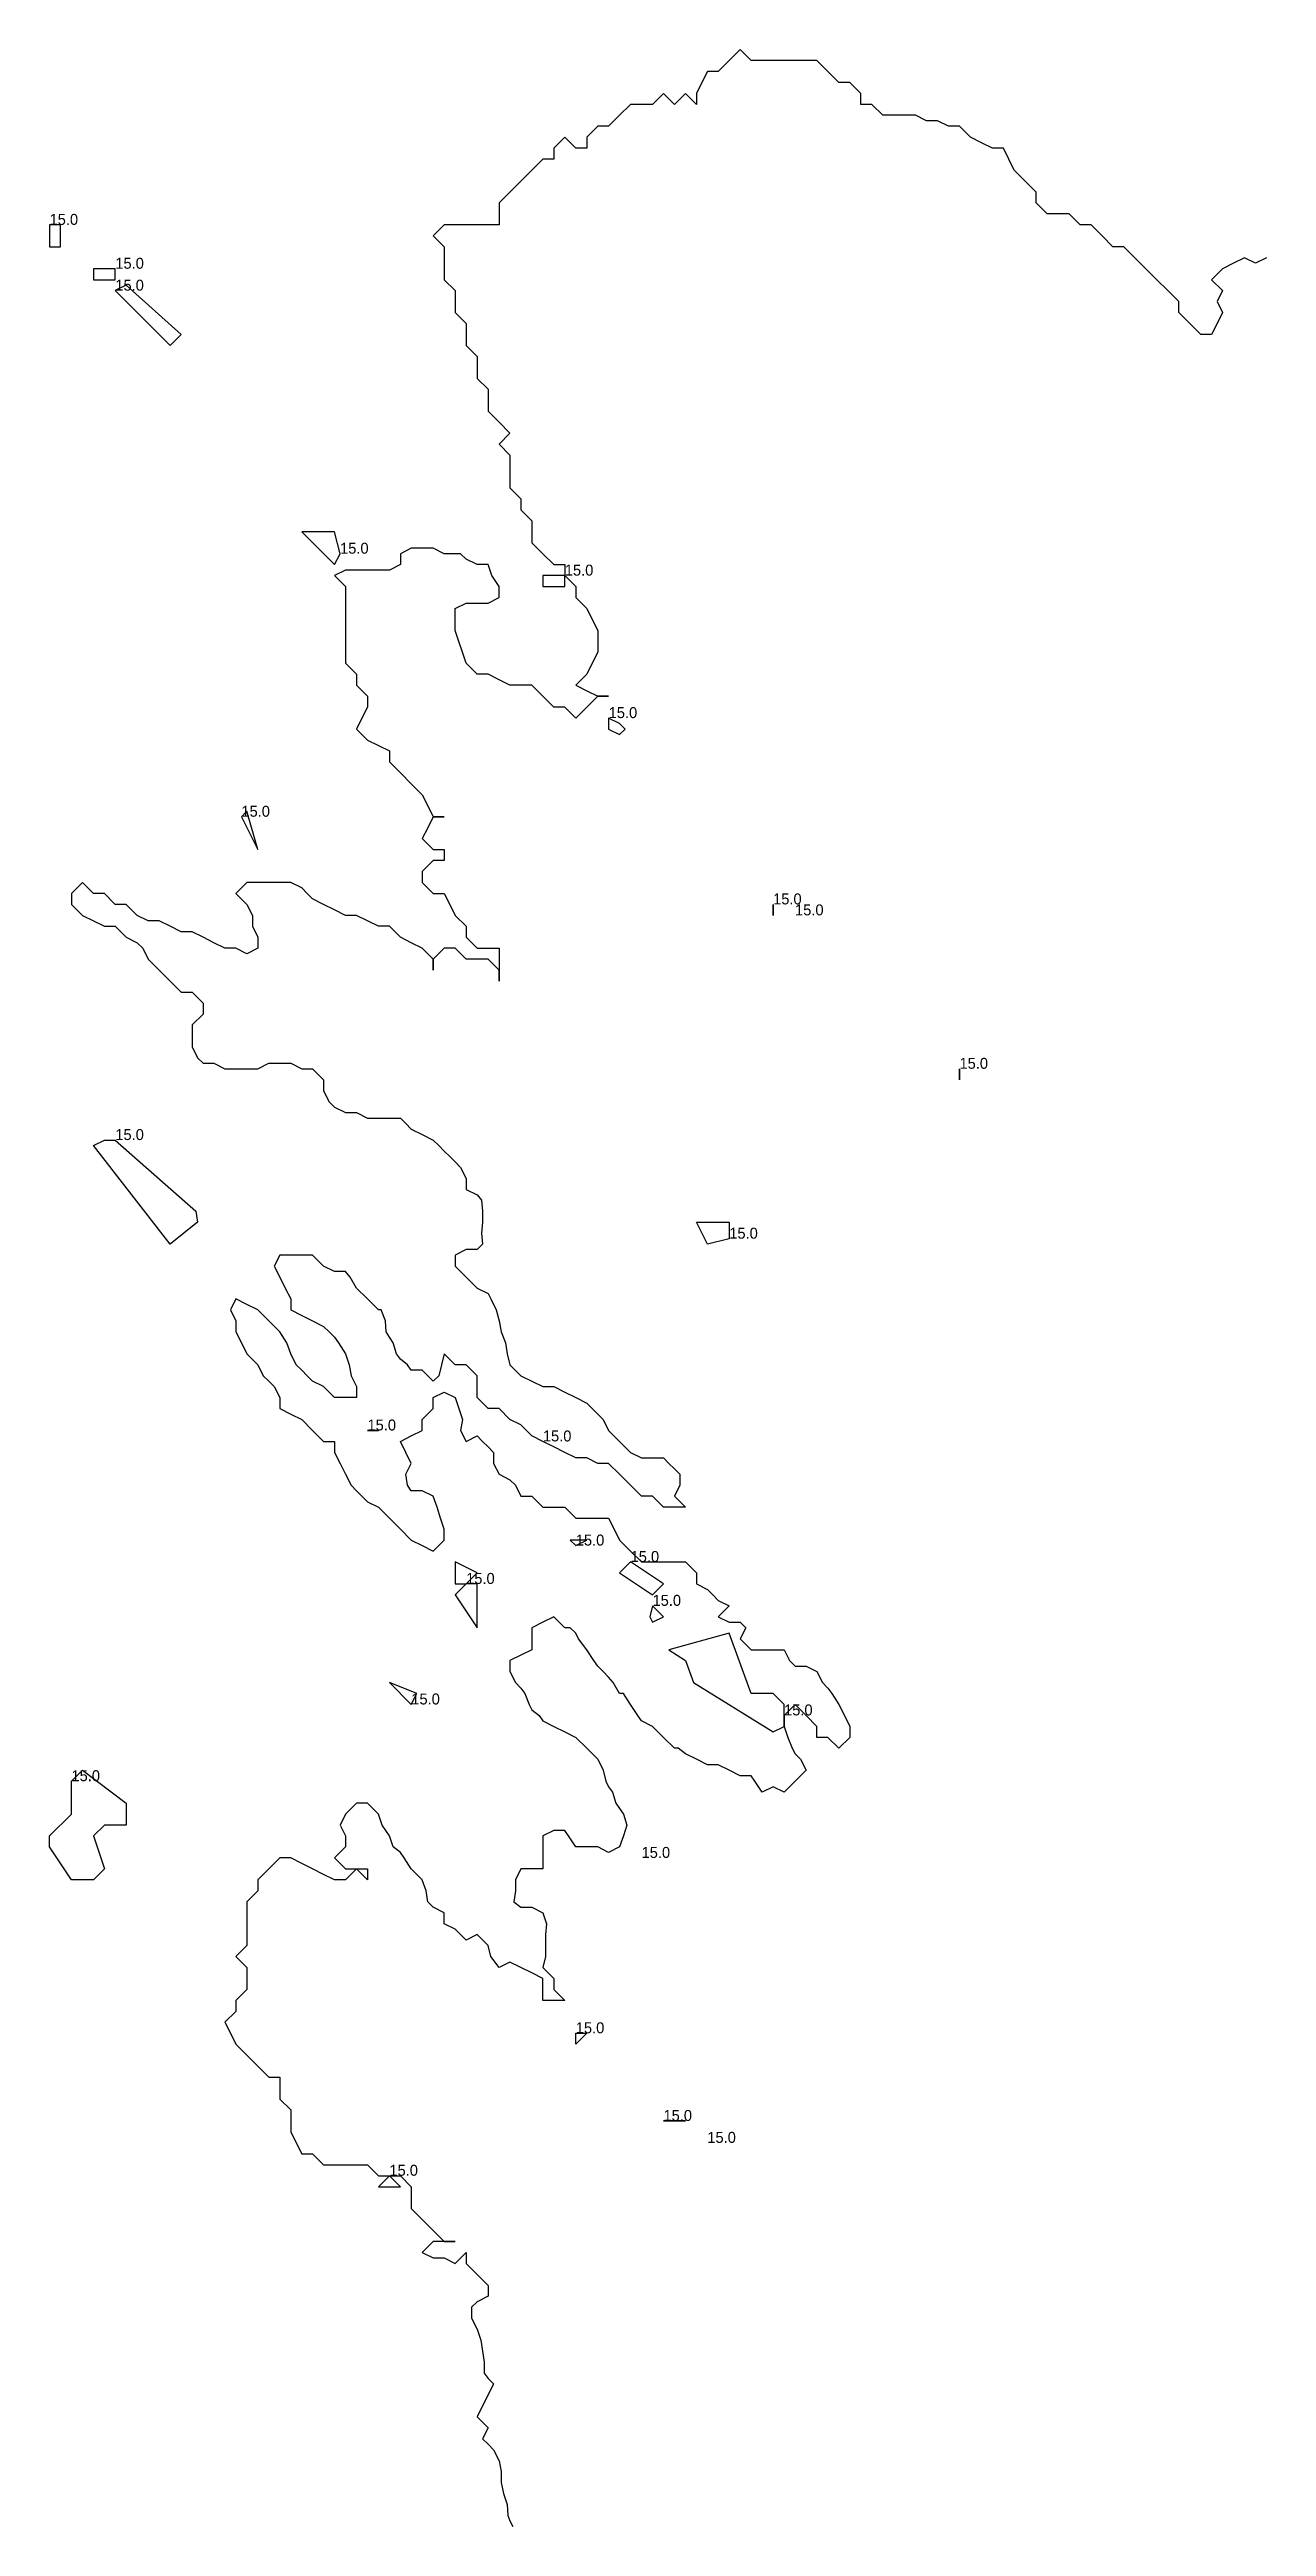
# Model space of a CAD drawing. Extents: x 509452 to 509976, y 5459453 to 5460064.
# Drawn here: x 509826.5 to 509937.5, y 5459544.5 to 5459770.5 of the extents above; entities that cross this region are included whole.
import ezdxf

# ---------------------------------------------------------------- set-up
doc = ezdxf.new("R2010")
doc.units = 0
doc.layers.add('150', color=7, linetype='CONTINUOUS')

msp = doc.modelspace()

# ---------------------------------------------------------------- texts
at = {"layer": '150'}
for p in [(509826.5, 5459754.5, 15), (509832.5, 5459750.5, 15), (509832.5, 5459748.5, 15), (509853, 5459724.5, 15), (509873.5, 5459722.5, 15), (509877.5, 5459709.5, 15), (509844, 5459700.5, 15), (509892.5, 5459692.5, 15), (509894.5, 5459691.5, 15), (509909.5, 5459677.5, 15), (509832.5, 5459671, 15), (509888.5, 5459662, 15), (509855.5, 5459644.5, 15), (509871.5, 5459643.5, 15), (509874.5, 5459634, 15), (509879.5, 5459632.5, 15), (509864.5, 5459630.5, 15), (509864.5, 5459630.5, 15), (509881.5, 5459628.5, 15), (509859.5, 5459619.5, 15), (509893.5, 5459618.5, 15), (509828.5, 5459612.5, 15), (509880.5, 5459605.5, 15), (509874.5, 5459589.5, 15), (509882.5, 5459581.5, 15), (509886.5, 5459579.5, 15), (509857.5, 5459576.5, 15)]:
    msp.add_text('15.0', height=1, dxfattribs=at).set_placement(p)

# ---------------------------------------------------------------- linework, layer by layer
at = {"layer": '150'}
msp.add_lwpolyline([(509937.5, 5459751.5), (509936.5, 5459751), (509935.5, 5459751.5), (509934.5, 5459751), (509933.5, 5459750.5), (509932.5, 5459749.5), (509933.5, 5459748.5), (509933, 5459747.5), (509933.5, 5459746.5), (509933, 5459745.5), (509932.5, 5459744.5), (509931.5, 5459744.5), (509930.5, 5459745.5), (509929.5, 5459746.5), (509929.5, 5459747.5), (509928.5, 5459748.5), (509927.5, 5459749.5), (509926.5, 5459750.5), (509925.5, 5459751.5), (509924.5, 5459752.5), (509923.5, 5459752.5), (509922.5, 5459753.5), (509921.5, 5459754.5), (509920.5, 5459754.5), (509919.5, 5459755.5), (509918.5, 5459755.5), (509917.5, 5459755.5), (509916.5, 5459756.5), (509916.5, 5459757.5), (509915.5, 5459758.5), (509914.5, 5459759.5), (509914, 5459760.5), (509913.5, 5459761.5), (509912.5, 5459761.5), (509911.5, 5459762), (509910.5, 5459762.5), (509909.5, 5459763.5), (509908.5, 5459763.5), (509907.5, 5459764), (509906.5, 5459764), (509905.5, 5459764.5), (509904.5, 5459764.5), (509903.5, 5459764.5), (509902.5, 5459764.5), (509901.5, 5459765.5), (509900.5, 5459765.5), (509900.5, 5459766.5), (509899.5, 5459767.5), (509898.5, 5459767.5), (509897.5, 5459768.5), (509896.5, 5459769.5), (509895.5, 5459769.5), (509894.5, 5459769.5), (509893.5, 5459769.5), (509892.5, 5459769.5), (509891.5, 5459769.5), (509890.5, 5459769.5), (509889.5, 5459770.5), (509888.5, 5459769.5), (509887.5, 5459768.5), (509886.5, 5459768.5), (509886, 5459767.5), (509885.5, 5459766.5), (509885.5, 5459765.5), (509884.5, 5459766.5), (509883.5, 5459765.5), (509882.5, 5459766.5), (509881.5, 5459765.5), (509880.5, 5459765.5), (509879.5, 5459765.5), (509878.5, 5459764.5), (509877.5, 5459763.5), (509876.5, 5459763.5), (509875.5, 5459762.5), (509875.5, 5459761.5), (509874.5, 5459761.5), (509873.5, 5459762.5), (509872.5, 5459761.5), (509872.5, 5459760.5), (509871.5, 5459760.5), (509870.5, 5459759.5), (509869.5, 5459758.5), (509868.5, 5459757.5), (509867.5, 5459756.5), (509867.5, 5459755.5), (509867.5, 5459754.5), (509866.5, 5459754.5), (509865.5, 5459754.5), (509864.5, 5459754.5), (509863.5, 5459754.5), (509862.5, 5459754.5), (509861.5, 5459753.5), (509862.5, 5459752.5), (509862.5, 5459751.5), (509862.5, 5459750.5), (509862.5, 5459749.5), (509863.5, 5459748.5), (509863.5, 5459747.5), (509863.5, 5459746.5), (509864.5, 5459745.5), (509864.5, 5459744.5), (509864.5, 5459743.5), (509865.5, 5459742.5), (509865.5, 5459741.5), (509865.5, 5459740.5), (509866.5, 5459739.5), (509866.5, 5459738.5), (509866.5, 5459737.5), (509867.5, 5459736.5), (509868.5, 5459735.5), (509867.5, 5459734.5), (509868.5, 5459733.5), (509868.5, 5459732.5), (509868.5, 5459731.5), (509868.5, 5459730.5), (509869.5, 5459729.5), (509869.5, 5459728.5), (509870.5, 5459727.5), (509870.5, 5459726.5), (509870.5, 5459725.5), (509871.5, 5459724.5), (509872.5, 5459723.5), (509873.5, 5459723.5), (509873.5, 5459722.5), (509874.5, 5459721.5), (509874.5, 5459720.5), (509875.5, 5459719.5), (509876, 5459718.5), (509876.5, 5459717.5), (509876.5, 5459716.5), (509876.5, 5459715.5), (509876, 5459714.5), (509875.5, 5459713.5), (509874.5, 5459712.5), (509875.5, 5459712), (509876.5, 5459711.5), (509877.5, 5459711.5), (509876.5, 5459711.5), (509875.5, 5459710.5), (509874.5, 5459709.5), (509873.5, 5459710.5), (509872.5, 5459710.5), (509871.5, 5459711.5), (509870.5, 5459712.5), (509869.5, 5459712.5), (509868.5, 5459712.5), (509867.5, 5459713), (509866.5, 5459713.5), (509865.5, 5459713.5), (509864.5, 5459714.5), (509864.1562, 5459715.5), (509863.8438, 5459716.5), (509863.5, 5459717.5), (509863.5, 5459718.5), (509863.5, 5459719.5), (509864.5, 5459720), (509865.5, 5459720), (509866.5, 5459720), (509867.5, 5459720.5), (509867.5, 5459721.5), (509866.8438, 5459722.5), (509866.5, 5459723.5), (509865.5, 5459723.5), (509864.5, 5459724), (509864, 5459724.5), (509863.5, 5459724.5), (509862.5, 5459724.5), (509861.5, 5459725), (509860.5, 5459725), (509859.5, 5459725), (509858.5, 5459724.5), (509858.5, 5459723.5), (509857.5, 5459723), (509856.5, 5459723), (509855.5, 5459723), (509854.5, 5459723), (509853.5, 5459723), (509852.5, 5459722.5), (509853.5, 5459721.5), (509853.5, 5459720.5), (509853.5, 5459719.5), (509853.5, 5459718.5), (509853.5, 5459717.5), (509853.5, 5459716.5), (509853.5, 5459715.5), (509853.5, 5459714.5), (509854.5, 5459713.5), (509854.5, 5459712.5), (509855.5, 5459711.5), (509855.5, 5459710.5), (509855, 5459709.5), (509854.5, 5459708.5), (509855.5, 5459707.5), (509856.5, 5459707), (509857.5, 5459706.5), (509857.5, 5459705.5), (509858.5, 5459704.5), (509859.5, 5459703.5), (509860.5, 5459702.5), (509861, 5459701.5), (509861.5, 5459700.5), (509862.5, 5459700.5), (509861.5, 5459700.5), (509861, 5459699.5), (509860.5, 5459698.5), (509861.5, 5459697.5), (509862.5, 5459697.5), (509862.5, 5459696.5), (509861.5, 5459696.5), (509860.5, 5459695.5), (509860.5, 5459694.5), (509861.5, 5459693.5), (509862.5, 5459693.5), (509863, 5459692.5), (509863.5, 5459691.5), (509864.5, 5459690.5), (509864.5, 5459689.5), (509865.5, 5459688.5), (509866.5, 5459688.5), (509867.5, 5459688.5), (509867.5, 5459687.5), (509867.5, 5459686.5), (509867.5, 5459685.5), (509867.5, 5459686.5), (509866.5, 5459687.5), (509865.5, 5459687.5), (509864.5, 5459687.5), (509863.5, 5459688.5), (509862.5, 5459688.5), (509861.5, 5459687.5), (509861.5, 5459686.5), (509861.5, 5459687.5), (509860.5, 5459688.5), (509859.5, 5459689), (509858.5, 5459689.5), (509857.5, 5459690.5), (509856.5, 5459690.5), (509855.5, 5459691), (509854.5, 5459691.5), (509853.5, 5459691.5), (509852.5, 5459692), (509851.5, 5459692.5), (509850.5, 5459693), (509850, 5459693.5), (509849.5, 5459694), (509848.5, 5459694.5), (509847.5, 5459694.5), (509846.5, 5459694.5), (509845.5, 5459694.5), (509844.5, 5459694.5), (509843.5, 5459693.5), (509844.5, 5459692.5), (509845, 5459691.5), (509845, 5459690.5), (509845.5, 5459689.5), (509845.5, 5459688.5), (509844.5, 5459688), (509843.5, 5459688.5), (509842.5, 5459688.5), (509841.5, 5459689), (509840.5, 5459689.5), (509839.5, 5459690), (509838.5, 5459690), (509837.5, 5459690.5), (509836.5, 5459691), (509835.5, 5459691), (509834.5, 5459691.5), (509833.5, 5459692.5), (509832.5, 5459692.5), (509831.5, 5459693.5), (509830.5, 5459693.5), (509829.5, 5459694.5), (509828.5, 5459693.5), (509828.5, 5459692.5), (509829.5, 5459691.5), (509830.5, 5459691), (509831.5, 5459690.5), (509832.5, 5459690.5), (509833.5, 5459689.5), (509834.5, 5459689), (509835, 5459688.5), (509835.5, 5459687.5), (509836.5, 5459686.5), (509837.5, 5459685.5), (509838.5, 5459684.5), (509839.5, 5459684.5), (509840.5, 5459683.5), (509840.5, 5459682.5), (509839.5, 5459681.5), (509839.5, 5459680.5), (509839.5, 5459679.5), (509840, 5459678.5), (509840.5, 5459678), (509841.5, 5459678), (509842.5, 5459677.5), (509843.5, 5459677.5), (509844.5, 5459677.5), (509845.5, 5459677.5), (509846.5, 5459678), (509847.5, 5459678), (509848.5, 5459678), (509849.5, 5459677.5), (509850.5, 5459677.5), (509851.5, 5459676.5), (509851.5, 5459675.5), (509852, 5459674.5), (509852.5, 5459674), (509853.5, 5459673.5), (509854.5, 5459673.5), (509855.5, 5459673), (509856.5, 5459673), (509857.5, 5459673), (509858.5, 5459673), (509859, 5459672.5), (509859.5, 5459672), (509860.5, 5459671.5), (509861.5, 5459671), (509862, 5459670.5), (509862.5, 5459670), (509863, 5459669.5), (509863.5, 5459669), (509864, 5459668.5), (509864.5, 5459667.5), (509864.5, 5459666.5), (509865.5, 5459666), (509865.9062, 5459665.5), (509866, 5459664.5), (509866, 5459663.5), (509865.9062, 5459662.5), (509866, 5459661.5), (509865.5, 5459661), (509864.5, 5459661), (509863.5, 5459660.5), (509863.5, 5459659.5), (509864.5, 5459658.5), (509865.5, 5459657.5), (509866.5, 5459657), (509866.75, 5459656.5), (509867.25, 5459655.5), (509867.5, 5459654.5), (509867.6875, 5459653.5), (509868.0938, 5459652.5), (509868.25, 5459651.5), (509868.5, 5459650.5), (509869.5, 5459649.5), (509870.5, 5459649), (509871.5, 5459648.5), (509872.5, 5459648.5), (509873.5, 5459648), (509874.5, 5459647.5), (509875.5, 5459647), (509876, 5459646.5), (509876.5, 5459646), (509877, 5459645.5), (509877.5, 5459644.5), (509878.5, 5459643.5), (509879.5, 5459642.5), (509880.5, 5459642), (509881.5, 5459642), (509882.5, 5459642), (509883, 5459641.5), (509883.5, 5459641), (509884, 5459640.5), (509884, 5459639.5), (509883.5, 5459638.5), (509884.5, 5459637.5), (509883.5, 5459637.5), (509882.5, 5459637.5), (509881.5, 5459638.5), (509880.5, 5459638.5), (509879.5, 5459639.5), (509878.5, 5459640.5), (509877.5, 5459641.5), (509876.5, 5459641.5), (509875.5, 5459642), (509874.5, 5459642), (509873.5, 5459642.5), (509872.5, 5459643), (509871.5, 5459643.5), (509870.5, 5459644), (509870, 5459644.5), (509869.5, 5459645), (509868.5, 5459645.5), (509867.5, 5459646.5), (509866.5, 5459646.5), (509865.5, 5459647.5), (509865.5, 5459648.5), (509865.5, 5459649.5), (509864.5, 5459650.5), (509863.5, 5459650.5), (509862.5, 5459651.5), (509862.25, 5459650.5), (509862, 5459649.5), (509861.5, 5459649), (509861, 5459649.5), (509860.5, 5459650), (509859.5, 5459650), (509859.1562, 5459650.5), (509858.5, 5459651), (509858.1562, 5459651.5), (509857.8438, 5459652.5), (509857.5, 5459653), (509857.2188, 5459653.5), (509857.1562, 5459654.5), (509856.75, 5459655.5), (509856.5, 5459655.5), (509855.5, 5459656.5), (509854.5, 5459657.5), (509853.9062, 5459658.5), (509853.5, 5459659), (509852.5, 5459659), (509851.5, 5459659.5), (509850.5, 5459660.5), (509849.5, 5459660.5), (509848.5, 5459660.5), (509847.5, 5459660.5), (509847, 5459659.5), (509847.5, 5459658.5), (509848, 5459657.5), (509848.5, 5459656.5), (509848.5, 5459655.5), (509849.5, 5459655), (509850.5, 5459654.5), (509851.5, 5459654), (509852, 5459653.5), (509852.5, 5459653), (509852.8438, 5459652.5), (509853.5, 5459651.5), (509853.8438, 5459650.5), (509854, 5459649.5), (509854.5, 5459648.5), (509854.5, 5459647.5), (509853.5, 5459647.5), (509852.5, 5459647.5), (509851.5, 5459648.5), (509850.5, 5459649), (509850, 5459649.5), (509849.5, 5459650), (509849, 5459650.5), (509848.5, 5459651.5), (509848.1562, 5459652.5), (509847.5, 5459653.5), (509846.5, 5459654.5), (509845.5, 5459655.5), (509844.5, 5459656), (509843.5, 5459656.5), (509843, 5459655.5), (509843.5, 5459654.5), (509843.5, 5459653.5), (509844, 5459652.5), (509844.5, 5459651.5), (509845.5, 5459650.5), (509846, 5459649.5), (509846.5, 5459649), (509847, 5459648.5), (509847.5, 5459647.5), (509847.5, 5459646.5), (509848.5, 5459646), (509849.5, 5459645.5), (509850.5, 5459644.5), (509851.5, 5459643.5), (509852.5, 5459643.5), (509852.5, 5459642.5), (509853, 5459641.5), (509853.5, 5459640.5), (509854, 5459639.5), (509854.5, 5459639), (509855, 5459638.5), (509855.5, 5459638), (509856.5, 5459637.5), (509857.5, 5459636.5), (509858.5, 5459635.5), (509859.5, 5459634.5), (509860.5, 5459634), (509861.5, 5459633.5), (509862.5, 5459634.5), (509862.5, 5459635.5), (509862.1562, 5459636.5), (509861.8438, 5459637.5), (509861.5, 5459638.5), (509860.5, 5459639), (509859.5, 5459639), (509859.1562, 5459639.5), (509859, 5459640.5), (509859.5, 5459641.5), (509859, 5459642.5), (509858.5, 5459643.5), (509859.5, 5459644), (509860.5, 5459644.5), (509860.5, 5459645.5), (509861.5, 5459646.5), (509861.5, 5459647.5), (509862.5, 5459648), (509863.5, 5459647.5), (509863.8438, 5459646.5), (509864.1562, 5459645.5), (509864, 5459644.5), (509864.5, 5459643.5), (509865.5, 5459644), (509866, 5459643.5), (509866.5, 5459643), (509867, 5459642.5), (509867, 5459641.5), (509867.5, 5459640.5), (509868.5, 5459640), (509869, 5459639.5), (509869.5, 5459638.5), (509870.5, 5459638.5), (509871.5, 5459637.5), (509872.5, 5459637.5), (509873.5, 5459637.5), (509874.5, 5459636.5), (509875.5, 5459636.5), (509876.5, 5459636.5), (509877.5, 5459636.5), (509878, 5459635.5), (509878.5, 5459634.5), (509879.5, 5459633.5), (509880.5, 5459632.5), (509881.5, 5459632.5), (509882.5, 5459632.5), (509883.5, 5459632.5), (509884.5, 5459632.5), (509885.5, 5459631.5), (509885.5, 5459630.5), (509886.5, 5459630), (509887, 5459629.5), (509887.5, 5459629), (509888.5, 5459628.5), (509887.5, 5459627.5), (509888.5, 5459627), (509889.5, 5459627), (509890, 5459626.5), (509889.5, 5459625.5), (509890.5, 5459624.5), (509891.5, 5459624.5), (509892.5, 5459624.5), (509893.5, 5459624.5), (509894, 5459623.5), (509894.5, 5459623), (509895.5, 5459623), (509896.5, 5459622.5), (509897, 5459621.5), (509897.5, 5459621), (509897.8438, 5459620.5), (509898.5, 5459619.5), (509899, 5459618.5), (509899.5, 5459617.5), (509899.5, 5459616.5), (509898.5, 5459615.5), (509897.5, 5459616.5), (509896.5, 5459616.5), (509896.5, 5459617.5), (509895.5, 5459618.5), (509894.5, 5459619.5), (509893.5, 5459618.5), (509893.5, 5459617.5), (509893.8438, 5459616.5), (509894.25, 5459615.5), (509894.5, 5459615), (509895, 5459614.5), (509895.5, 5459613.5), (509894.5, 5459612.5), (509893.5, 5459611.5), (509892.5, 5459612), (509891.5, 5459611.5), (509890.8438, 5459612.5), (509890.5, 5459613), (509889.5, 5459613), (509888.5, 5459613.5), (509887.5, 5459614), (509886.5, 5459614), (509885.5, 5459614.5), (509884.5, 5459615), (509883.8438, 5459615.5), (509883.5, 5459615.5), (509882.5, 5459616.5), (509881.5, 5459617.5), (509880.5, 5459618), (509880.1562, 5459618.5), (509879.5, 5459619.5), (509878.8438, 5459620.5), (509878.5, 5459620.5), (509877.9062, 5459621.5), (509877.5, 5459622), (509877, 5459622.5), (509876.5, 5459623), (509876.1562, 5459623.5), (509875.5, 5459624.5), (509874.75, 5459625.5), (509874.5, 5459626), (509874, 5459626.5), (509873.5, 5459626.5), (509872.5, 5459627.5), (509871.5, 5459627), (509870.5, 5459626.5), (509870.5, 5459625.5), (509870.5, 5459624.5), (509869.5, 5459624), (509868.5, 5459623.5), (509868.5, 5459622.5), (509869, 5459621.5), (509869.5, 5459621), (509869.8438, 5459620.5), (509870.25, 5459619.5), (509870.5, 5459619), (509871.1562, 5459618.5), (509871.5, 5459618), (509872.5, 5459617.5), (509873.5, 5459617), (509874.5, 5459616.5), (509875.5, 5459615.5), (509876.5, 5459614.5), (509877, 5459613.5), (509877.25, 5459612.5), (509877.5, 5459612), (509877.8438, 5459611.5), (509878.1562, 5459610.5), (509878.5, 5459610), (509878.8438, 5459609.5), (509879.1562, 5459608.5), (509878.8438, 5459607.5), (509878.5, 5459606.5), (509877.5, 5459606), (509876.5, 5459606.5), (509875.5, 5459606.5), (509874.5, 5459606.5), (509873.8438, 5459607.5), (509873.5, 5459608), (509872.5, 5459608), (509871.5, 5459607.5), (509871.5, 5459606.5), (509871.5, 5459605.5), (509871.5, 5459604.5), (509870.5, 5459604.5), (509869.5, 5459604.5), (509869, 5459603.5), (509869, 5459602.5), (509868.8438, 5459601.5), (509869.5, 5459601), (509870.5, 5459601), (509871.5, 5459600.5), (509871.8438, 5459599.5), (509871.75, 5459598.5), (509871.75, 5459597.5), (509871.75, 5459596.5), (509871.5, 5459595.5), (509872.5, 5459594.5), (509872.5, 5459593.5), (509873.5, 5459592.5), (509872.5, 5459592.5), (509871.5, 5459592.5), (509871.5, 5459593.5), (509871.5, 5459594.5), (509870.5, 5459595), (509869.5, 5459595.5), (509868.5, 5459596), (509867.5, 5459595.5), (509866.75, 5459596.5), (509866.5, 5459597.5), (509865.5, 5459598.5), (509864.5, 5459598), (509864, 5459598.5), (509863.5, 5459599), (509862.5, 5459599.5), (509862.5, 5459600.5), (509861.5, 5459601), (509861, 5459601.5), (509860.8438, 5459602.5), (509860.5, 5459603.5), (509859.5, 5459604.5), (509858.8438, 5459605.5), (509858.5, 5459606), (509857.8438, 5459606.5), (509857.5, 5459607.5), (509856.8438, 5459608.5), (509856.5, 5459609.5), (509855.5, 5459610.5), (509854.5, 5459610.5), (509853.5, 5459609.5), (509853, 5459608.5), (509853.5, 5459607.5), (509853.5, 5459606.5), (509852.5, 5459605.5), (509853.5, 5459604.5), (509854.5, 5459604.5), (509855.5, 5459604.5), (509855.5, 5459603.5), (509854.5, 5459604.5), (509853.5, 5459603.5), (509852.5, 5459603.5), (509851.5, 5459604), (509850.5, 5459604.5), (509849.5, 5459605), (509848.5, 5459605.5), (509847.5, 5459605.5), (509846.5, 5459604.5), (509845.5, 5459603.5), (509845.5, 5459602.5), (509844.5, 5459601.5), (509844.5, 5459600.5), (509844.5, 5459599.5), (509844.5, 5459598.5), (509844.5, 5459597.5), (509843.5, 5459596.5), (509844.5, 5459595.5), (509844.5, 5459594.5), (509844.5, 5459593.5), (509843.5, 5459592.5), (509843.5, 5459591.5), (509842.5, 5459590.5), (509843, 5459589.5), (509843.5, 5459588.5), (509844.5, 5459587.5), (509845.5, 5459586.5), (509846.5, 5459585.5), (509847.5, 5459585.5), (509847.5, 5459584.5), (509847.5, 5459583.5), (509848.5, 5459582.5), (509848.5, 5459581.5), (509848.5, 5459580.5), (509849, 5459579.5), (509849.5, 5459578.5), (509850.5, 5459578.5), (509851.5, 5459577.5), (509852.5, 5459577.5), (509853.5, 5459577.5), (509854.5, 5459577.5), (509855.5, 5459577.5), (509856.5, 5459576.5), (509857.5, 5459576.5), (509858.5, 5459576.5), (509859.5, 5459575.5), (509859.5, 5459574.5), (509859.5, 5459573.5), (509860.5, 5459572.5), (509861.5, 5459571.5), (509862.5, 5459570.5), (509863.5, 5459570.5), (509862.5, 5459570.5), (509861.5, 5459570.5), (509860.5, 5459569.5), (509861.5, 5459569), (509862.5, 5459569), (509863.5, 5459568.5), (509864.5, 5459569.5), (509864.5, 5459568.5), (509865.5, 5459567.5), (509866.5, 5459566.5), (509866.5, 5459565.5), (509865.5, 5459565), (509865, 5459564.5), (509865, 5459563.5), (509865.5, 5459562.5), (509865.8438, 5459561.5), (509866, 5459560.5), (509866.1562, 5459559.5), (509866.1562, 5459558.5), (509866.5, 5459558), (509867, 5459557.5), (509866.5, 5459556.5), (509866, 5459555.5), (509865.5, 5459554.5), (509866.5, 5459553.5), (509866, 5459552.5), (509866.5, 5459552), (509867, 5459551.5), (509867.5, 5459550.5), (509867.6875, 5459549.5), (509867.6875, 5459548.5), (509867.9062, 5459547.5), (509868.25, 5459546.5), (509868.3125, 5459545.5), (509868.5, 5459545), (509868.75, 5459544.5)], dxfattribs=at)
for points in [[(509827.5, 5459754.5), (509826.5, 5459754.5), (509826.5, 5459752.5), (509827.5, 5459752.5)], [(509832.5, 5459749.5), (509832.5, 5459750.5), (509830.5, 5459750.5), (509830.5, 5459749.5)], [(509833.5, 5459749), (509832.5, 5459748.5), (509837.5, 5459743.5), (509838.5, 5459744.5)], [(509852.5, 5459723.5), (509853, 5459724.5), (509852.5, 5459726.5), (509849.5, 5459726.5)], [(509873.5, 5459721.5), (509873.5, 5459722.5), (509871.5, 5459722.5), (509871.5, 5459721.5)], [(509879, 5459708.5), (509878.5, 5459709), (509877.5, 5459709.5), (509877.5, 5459708.5), (509878.5, 5459708)], [(509844.5, 5459701), (509844, 5459700.5), (509845.5, 5459697.5)], [(509892.5, 5459691.5), (509892.5, 5459692.5), (509892.5, 5459691.5)], [(509894.5, 5459691.5)], [(509909.5, 5459676.5), (509909.5, 5459677.5), (509909.5, 5459676.5)], [(509830.5, 5459670.5), (509831.5, 5459671), (509832.5, 5459671), (509839.8438, 5459664.5), (509840, 5459663.5), (509837.5, 5459661.5)], [(509888.5, 5459663.5), (509888.5, 5459662), (509886.5, 5459661.5), (509885.5, 5459663.5)], [(509856.5, 5459644.5), (509855.5, 5459644.5), (509856.5, 5459644.5)], [(509874, 5459634.5), (509874.5, 5459634), (509875.5, 5459634.5)], [(509863.5, 5459630.5), (509864.5, 5459630.5), (509865.5, 5459631.5), (509863.5, 5459632.5)], [(509882.5, 5459630.5), (509879.5, 5459632.5), (509878.5, 5459631.5), (509881.5, 5459629.5)], [(509865.5, 5459630.5), (509864.5, 5459630.5), (509863.5, 5459629.5), (509865.5, 5459626.5)], [(509882.5, 5459627.5), (509881.5, 5459628.5), (509881.25, 5459627.5), (509881.5, 5459627)], [(509883, 5459624.5), (509884.5, 5459623.5), (509885.25, 5459621.5), (509892.5, 5459617), (509893.5, 5459617.5), (509893.5, 5459618.5), (509893.5, 5459619.5), (509892.5, 5459620.5), (509891.5, 5459620.5), (509890.5, 5459620.5), (509888.5, 5459626)], [(509857.5, 5459621.5), (509859.5, 5459619.5), (509860, 5459620.5)], [(509830.5, 5459603.5), (509829.5, 5459603.5), (509828.5, 5459603.5), (509826.5, 5459606.5), (509826.5, 5459607.5), (509828.5, 5459609.5), (509828.5, 5459612.5), (509829.5, 5459613.5), (509833.5, 5459610.5), (509833.5, 5459608.5), (509831.5, 5459608.5), (509830.5, 5459607.5), (509831.5, 5459604.5)], [(509880.5, 5459605.5)], [(509874.5, 5459588.5), (509874.5, 5459589.5), (509875.5, 5459589.5), (509874.5, 5459588.5)], [(509884.5, 5459581.5), (509883.5, 5459581.5), (509882.5, 5459581.5), (509883.5, 5459581.5), (509884.5, 5459581.5)], [(509886.5, 5459579.5)], [(509858.5, 5459575.5), (509857.5, 5459576.5), (509856.5, 5459575.5)]]:
    msp.add_lwpolyline(points, close=True, dxfattribs=at)

msp.set_redraw_order([(e.dxf.handle, doc.entitydb.next_handle()) for e in msp.query("TEXT MTEXT ATTDEF DIMENSION ARC_DIMENSION")])  # texts and dimensions are drawn at this point

doc.saveas('drawing.dxf')
